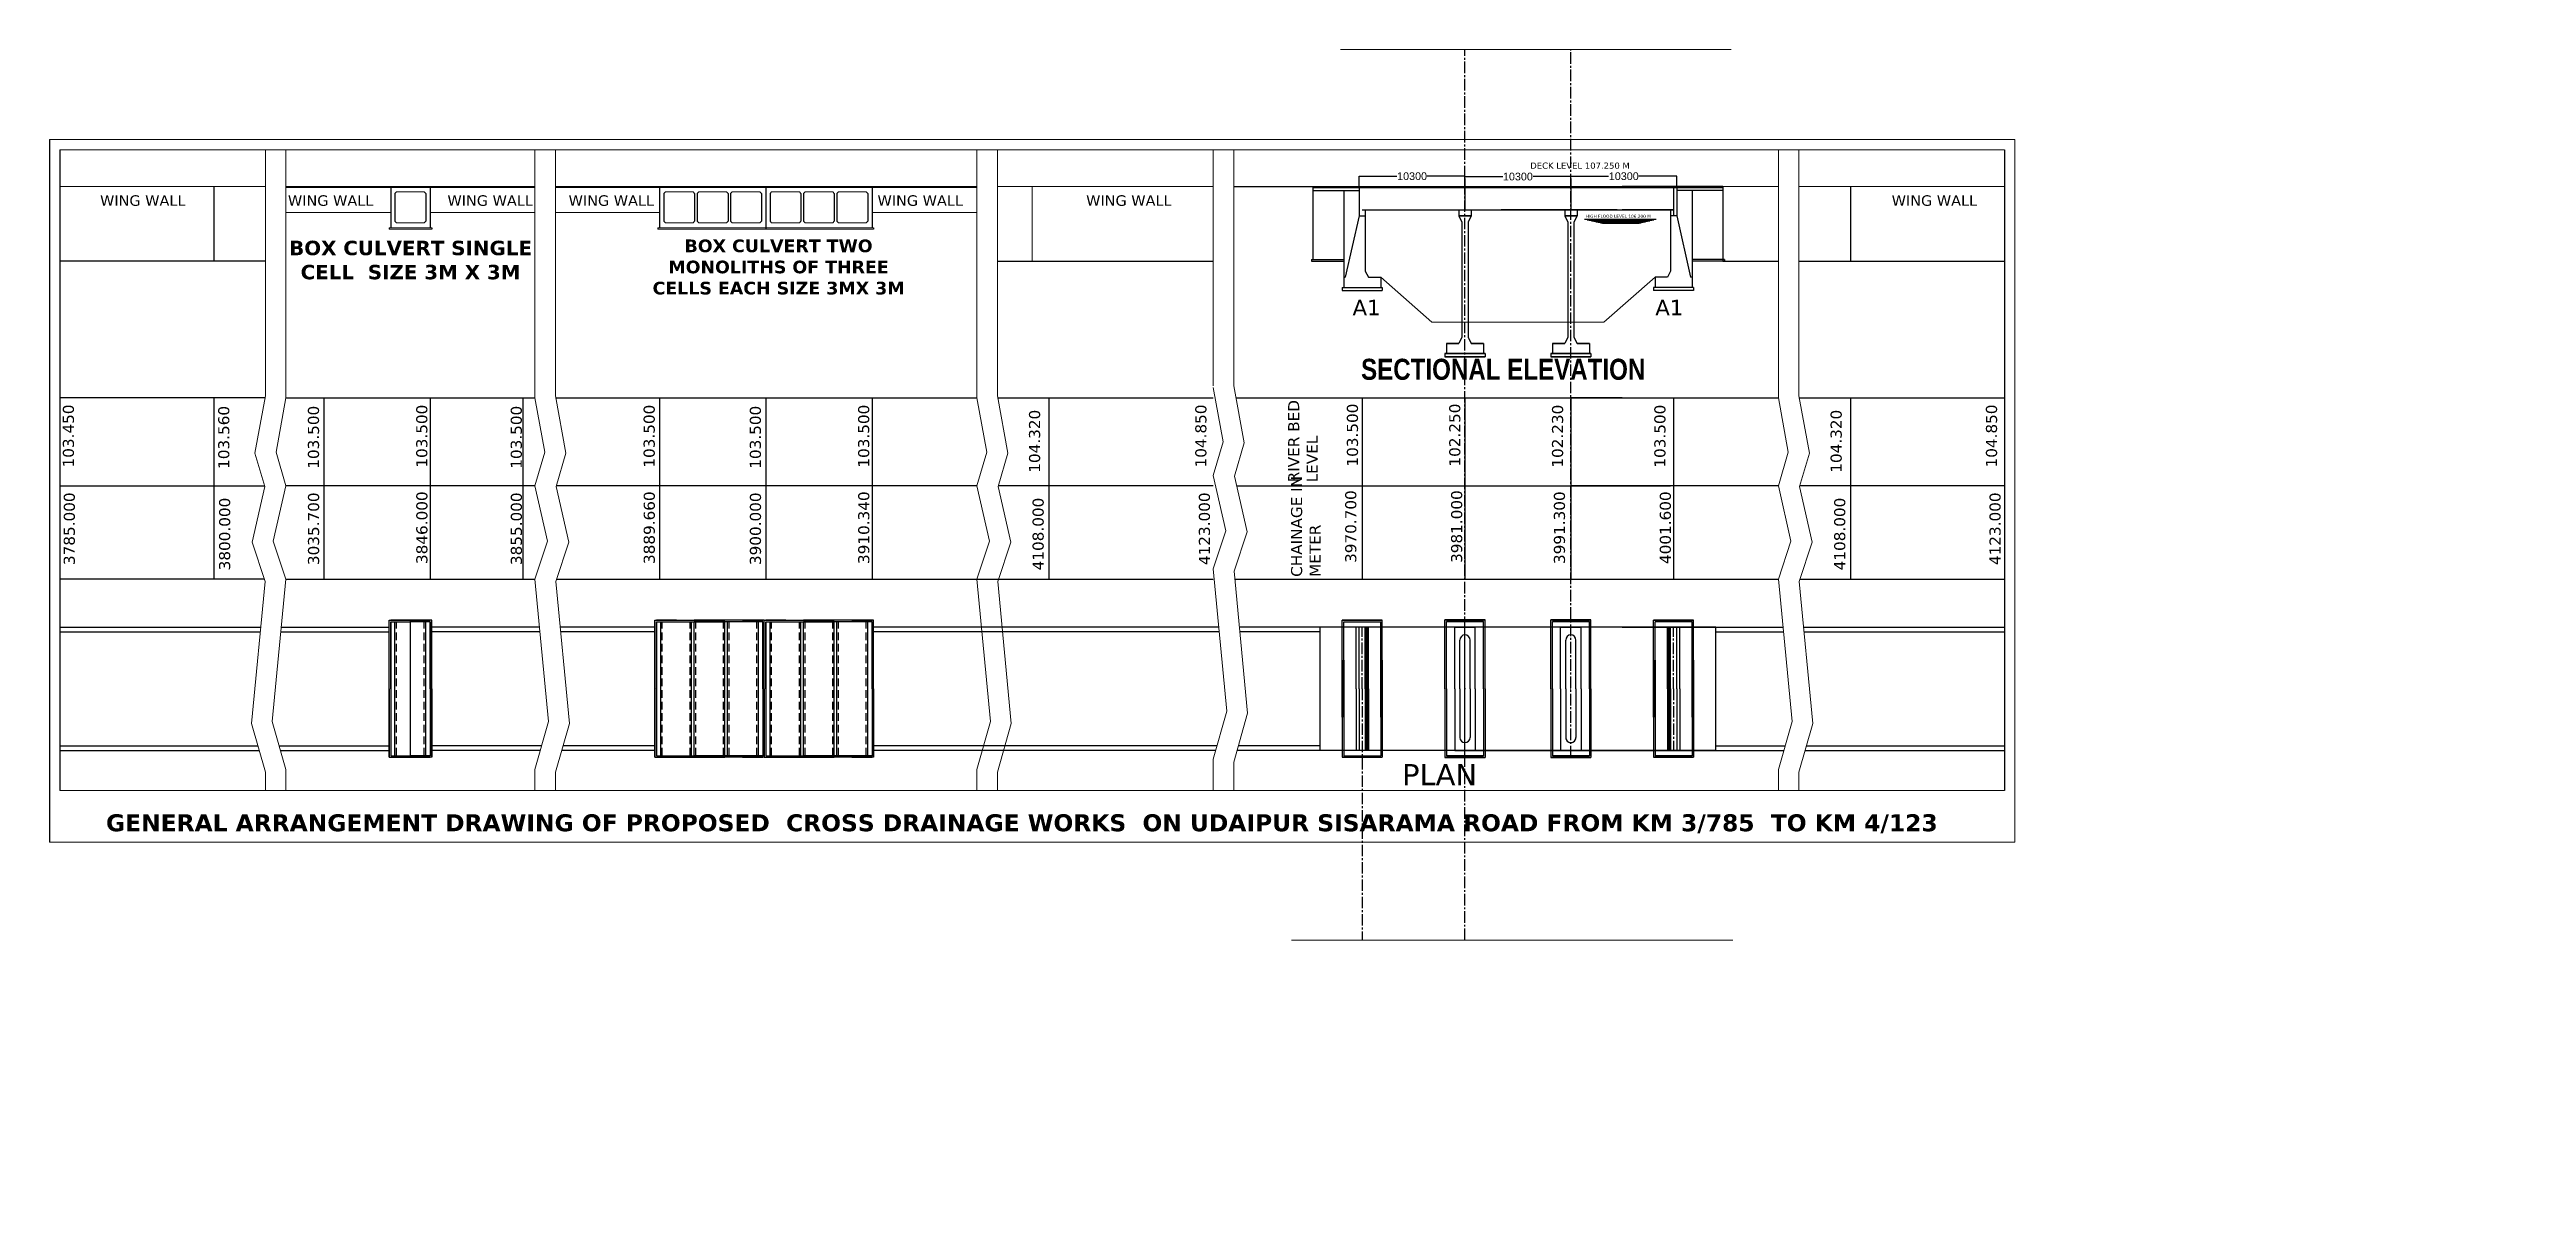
# Model space of a CAD drawing. Header units: feet. Extents: x -237876 to 3149, y -15010 to 96033.
import ezdxf

# ---------------------------------------------------------------- set-up
doc = ezdxf.new("R2010")
doc.units = ezdxf.units.FT
doc.header["$MEASUREMENT"] = 0
doc.header["$PDMODE"] = 34
doc.linetypes.add('CENTER2', pattern=[1.125, 0.75, -0.125, 0.125, -0.125])
doc.linetypes.add('DASHED', pattern=[0.75, 0.5, -0.25])
for name, color, linetype in [('centreline', 6, 'CENTER2'), ('PILLER', 10, 'Continuous'), ('PLAN', 10, 'Continuous')]:
    doc.layers.add(name, color=color, linetype=linetype)
for name, color, linetype, lineweight in [('EXISTING B WALL', 5, 'Continuous', 30), ('S PROJ', 172, 'Continuous', 0), ('S TEXT', 7, 'Continuous', 20), ('walls', 1, 'Continuous', 30)]:
    doc.layers.add(name, color=color, linetype=linetype, lineweight=lineweight)
doc.styles.add('arial', font='ARIAL.TTF')
doc.styles.get("Standard").update_dxf_attribs({"font": 'verdana.TTF'})
doc.dimstyles.get("Standard").update_dxf_attribs({"dimtxt": 750, "dimasz": 0.2, "dimexe": 0.4, "dimexo": 0.4, "dimgap": 100, "dimtad": 0, "dimdec": 0, "dimzin": 0, "dimdsep": 46, "dimtxsty": 'arial', "dimblk": 'ARCHTICK', "dimcen": 0.05, "dimclrd": 6, "dimclre": 3, "dimaunit": 1, "dimadec": 1, "dimazin": 0, "dimtfac": 1, "dimtdec": 0, "dimtofl": 0, "dimtmove": 0, "dimatfit": 3, "dimfxl": 0.4, "dimtolj": 1, "dimtzin": 0, "dimarcsym": 0})

msp = doc.modelspace()

# ---------------------------------------------------------------- texts
for s, rotation, p in [('103.450', 89.999998, (-235502.2, 55357.7)), ('103.560', 89.999998, (-220385.1, 55219.1)), ('103.500', 89.999999, (-211655.2, 55234)), ('103.500', 89.999999, (-201115.2, 55338.2)), ('103.500', 89.999999, (-191918.6, 55234)), ('103.500', 89.999999, (-178986.5, 55338.2)), ('103.500', 89.999999, (-168655.2, 55234)), ('103.500', 89.999999, (-158115.2, 55338.2)), ('104.320', 89.999999, (-141485.3, 54844)), ('104.850', 89.999999, (-125305.3, 55357.7)), ('103.500', 90, (-110554.1, 55444.9)), ('102.250', 90, (-100596.2, 55444.9)), ('102.230', 89.999999, (-90594.2, 55338.2)), ('103.500', 89.999999, (-80637, 55338.2)), ('104.320', 89.999999, (-63485.3, 54844)), ('104.850', 89.999999, (-48368.2, 55357.7)), ('3970.700', 90, (-110717.4, 46067.1)), ('3981.000', 90, (-100412.7, 46067.1)), ('3785.000', 89.999998, (-235414.6, 45857.7)), ('3800.000', 89.999998, (-220297.5, 45344)), ('3035.700', 89.999999, (-211646.8, 45856.2)), ('3846.000', 89.999999, (-201106.8, 45960.4)), ('3855.000', 89.999999, (-191910.2, 45856.2)), ('3889.660', 89.999999, (-178978.1, 45960.4)), ('3900.000', 89.999999, (-168646.8, 45856.2)), ('3910.340', 89.999999, (-158106.8, 45960.4)), ('4108.000', 89.999999, (-141138.6, 45344)), ('4123.000', 89.999999, (-124958.5, 45857.7)), ('3991.300', 89.999999, (-90411.5, 45960.4)), ('4001.600', 89.999999, (-80106.8, 45960.4)), ('4108.000', 89.999999, (-63138.6, 45344)), ('4123.000', 89.999999, (-48021.5, 45857.7))]:
    msp.add_text(s, height=1080, rotation=rotation).set_placement(p)
at = {"attachment_point": 1}
for s, insert, char_height, width in [('A1', (-111079.5, 71673.5), 1500, 1743.251), ('{\\fVerdana|b1|i0|c0|p34;\\H0.9431x;             GENERAL ARRANGEMENT DRAWING OF PROPOSED  CROSS DRAINAGE WORKS  ON UDAIPUR SISARAMA ROAD FROM KM 3/785  TO KM 4/123 \\fVerdana|b0|i0|c0|p34;}', (-242661.3, 21603.8), 1756, 14566778)]:
    msp.add_mtext(s, dxfattribs=dict(at, insert=insert, char_height=char_height, width=width))
for s, insert, char_height, width, attachment_point, rotation in [('A1', (-78901.6, 71673.5), 1500, 1743.251, 3, 359.999999), ('RIVER BED LEVEL', (-117352.5, 53911.5), 1080, 9000, 1, 90), ('CHAINAGE IN METER', (-117068, 44709.9), 1080, 10000, 1, 90)]:
    msp.add_mtext(s, dxfattribs=dict(insert=insert, char_height=char_height, width=width, attachment_point=attachment_point, rotation=rotation))
at = {"layer": 'S PROJ', "char_height": 0.35, "style": 'arial'}
for insert, attachment_point in [((3053.7, 1023.7), 9), ((3088.5, 1023.2), 9), ((3094.7, 1021.9), 1), ((-135163.5, -15005.4), 9), ((-135128.7, -15005.9), 9), ((-135122.6, -15007.1), 1)]:
    msp.add_mtext('\\A1;', dxfattribs=dict(at, insert=insert, attachment_point=attachment_point))
at = {"layer": 'S TEXT'}
for s, insert, char_height, width, attachment_point in [('DECK LEVEL 107.250 M', (-93790.5, 85032.3), 600, 761350.22, 1), ('WING WALL', (-232959.6, 81846.3), 1025.16, 380675.11, 1), ('WING WALL', (-214678.8, 81846.3), 1025.16, 380675.11, 1), ('WING WALL', (-157308.5, 81846.3), 1025.16, 380675.11, 1), ('WING WALL', (-137005.7, 81846.3), 1025.16, 380675.11, 1), ('HIGH FLOOD LEVEL 106.200 M', (-88386.3, 79954.3), 300, 380675.11, 1), ('WING WALL', (-58619.2, 81846.3), 1025.16, 380675.11, 1), ('{\\fVerdana|b1|i0|c0|p34;BOX CULVERT SINGLE CELL  SIZE 3M X 3M}', (-202746.5, 75532.8), 1407, 26000, 5), ('{\\fVerdana|b1|i0|c0|p34;\\H0.9182x;BOX CULVERT TWO MONOLITHS OF THREE CELLS EACH SIZE 3MX 3M}', (-166936.4, 74857.9), 1344, 26000, 5), ('{\\fArial Narrow|b1|i0|c0|p34;SECTIONAL ELEVATION}', (-110252.8, 65936.3), 2050.312, 761350.22, 1), ('PLAN', (-106258.4, 26485.3), 2050.31, 761350.22, 1)]:
    msp.add_mtext(s, dxfattribs=dict(at, insert=insert, char_height=char_height, width=width, attachment_point=attachment_point))
at = {"layer": 'S TEXT', "char_height": 1025.16, "width": 380675.11, "attachment_point": 3, "rotation": 359.999999}
for insert in [(-190842.3, 81846.3), (-179052.6, 81846.3)]:
    msp.add_mtext('WING WALL', dxfattribs=dict(at, insert=insert))
at = {"layer": 'S TEXT', "char_height": 0.35, "style": 'arial'}
for insert, attachment_point in [((3053, 1024.6), 9), ((3074.5, 1019.3), 1), ((-135164.3, -15004.5), 9), ((-135142.8, -15009.7), 1)]:
    msp.add_mtext('\\A1;', dxfattribs=dict(at, insert=insert, attachment_point=attachment_point))
at = {"layer": 'S TEXT', "char_height": 0.2, "style": 'arial'}
for insert, width, attachment_point in [((3132.3, 1284.7), 0.033, 9), ((3132.4, 1283.6), 0.033, 9), ((3132.4, 1282.6), 0.033, 9), ((3132.4, 1281.4), 0.033, 9), ((3132.4, 1279.6), 0.033, 9), ((3132.4, 1279.1), 0.033, 9), ((3143.8, 1286.5), 0.033, 1), ((3149.3, 1286.6), 4.017, 1), ((-135084.9, -14744.3), 0.033, 9), ((-135084.9, -14745.4), 0.033, 9), ((-135084.9, -14746.4), 0.033, 9), ((-135084.9, -14749.5), 0.033, 9), ((-135084.8, -14747.6), 0.033, 9), ((-135084.8, -14749.9), 0.033, 9), ((-135073.5, -14742.5), 0.033, 1), ((-135067.9, -14742.4), 4.017, 1)]:
    msp.add_mtext('\\A1;', dxfattribs=dict(at, insert=insert, width=width, attachment_point=attachment_point))

# ---------------------------------------------------------------- blocks, each defined once
blk = doc.blocks.new('_ArchTick')
at = {"color": 0, "linetype": 'ByBlock', "const_width": 0.15}
blk.add_lwpolyline([(-0.5, -0.5), (0.5, 0.5)], dxfattribs=at)
blk = doc.blocks.new('*D10')
at = {"layer": 'Defpoints', "color": 0}
for p in [(-110441, 82618), (-100141, 83703), (-100141, 82693)]:
    blk.add_point(p, dxfattribs=at)
at = {"layer": 'S TEXT', "color": 3, "lineweight": -2}
for p, q in [((-110441, 82619), (-110441, 83703)), ((-100141, 82694), (-100141, 83703))]:
    blk.add_line(p, q, dxfattribs=at)
at = {"layer": 'S TEXT', "color": 6, "lineweight": -2}
for p, q in [((-110441, 83703), (-106765, 83703)), ((-100141, 83703), (-103816, 83703))]:
    blk.add_line(p, q, dxfattribs=at)
at = {"layer": 'S TEXT', "color": 6, "lineweight": -2, "xscale": 0.2, "yscale": 0.2, "zscale": 0.2, "rotation": 180}
blk.add_blockref('_ArchTick', (-110441, 83703), dxfattribs=at)
at = {"layer": 'S TEXT', "color": 6, "lineweight": -2, "xscale": 0.2, "yscale": 0.2, "zscale": 0.2}
blk.add_blockref('_ArchTick', (-100141, 83703), dxfattribs=at)
at = {"layer": 'S TEXT', "color": 0, "insert": (-105291, 83703), "char_height": 750, "attachment_point": 5, "style": 'arial'}
blk.add_mtext('\\A1;10300', dxfattribs=at)
blk = doc.blocks.new('*D11')
at = {"layer": 'Defpoints', "color": 0}
for p in [(-100141, 82693), (-89841, 83665), (-89841, 82618)]:
    blk.add_point(p, dxfattribs=at)
at = {"layer": 'S TEXT', "color": 3, "lineweight": -2}
for p, q in [((-100141, 82694), (-100141, 83665)), ((-89841, 82619), (-89841, 83665))]:
    blk.add_line(p, q, dxfattribs=at)
at = {"layer": 'S TEXT', "color": 6, "lineweight": -2}
for p, q in [((-100141, 83665), (-96465, 83665)), ((-89841, 83665), (-93516, 83665))]:
    blk.add_line(p, q, dxfattribs=at)
at = {"layer": 'S TEXT', "color": 6, "lineweight": -2, "xscale": 0.2, "yscale": 0.2, "zscale": 0.2, "rotation": 180}
blk.add_blockref('_ArchTick', (-100141, 83665), dxfattribs=at)
at = {"layer": 'S TEXT', "color": 6, "lineweight": -2, "xscale": 0.2, "yscale": 0.2, "zscale": 0.2}
blk.add_blockref('_ArchTick', (-89841, 83665), dxfattribs=at)
at = {"layer": 'S TEXT', "color": 0, "insert": (-94991, 83665), "char_height": 750, "attachment_point": 5, "style": 'arial'}
blk.add_mtext('\\A1;10300', dxfattribs=at)
blk = doc.blocks.new('*D12')
at = {"layer": 'Defpoints', "color": 0}
for p in [(-89841, 83703), (-89841, 82693), (-79541, 82618)]:
    blk.add_point(p, dxfattribs=at)
at = {"layer": 'S TEXT', "color": 3, "lineweight": -2}
for p, q in [((-89841, 82694), (-89841, 83703)), ((-79541, 82619), (-79541, 83703))]:
    blk.add_line(p, q, dxfattribs=at)
at = {"layer": 'S TEXT', "color": 6, "lineweight": -2}
for p, q in [((-89841, 83703), (-86165, 83703)), ((-79541, 83703), (-83216, 83703))]:
    blk.add_line(p, q, dxfattribs=at)
at = {"layer": 'S TEXT', "color": 6, "lineweight": -2, "xscale": 0.2, "yscale": 0.2, "zscale": 0.2}
for p, rotation in [((-89841, 83703), 179.9999994184732), ((-79541, 83703), 359.9999994184732)]:
    blk.add_blockref('_ArchTick', p, dxfattribs=dict(at, rotation=rotation))
at = {"layer": 'S TEXT', "color": 0, "insert": (-84691, 83703), "char_height": 750, "attachment_point": 5, "rotation": 360, "style": 'arial'}
blk.add_mtext('\\A1;10300', dxfattribs=at)
blk = doc.blocks.new('*D13')
at = {"layer": 'Defpoints', "color": 0}
for p in [(-100141, 83665), (-100141, 82618), (-89841, 82693)]:
    blk.add_point(p, dxfattribs=at)
at = {"layer": 'S TEXT', "color": 3, "lineweight": -2}
for p, q in [((-100141, 82619), (-100141, 83665)), ((-89841, 82694), (-89841, 83665))]:
    blk.add_line(p, q, dxfattribs=at)
at = {"layer": 'S TEXT', "color": 6, "lineweight": -2}
for p, q in [((-100141, 83665), (-96465, 83665)), ((-89841, 83665), (-93516, 83665))]:
    blk.add_line(p, q, dxfattribs=at)
at = {"layer": 'S TEXT', "color": 6, "lineweight": -2, "xscale": 0.2, "yscale": 0.2, "zscale": 0.2}
for p, rotation in [((-100141, 83665), 179.9999994184732), ((-89841, 83665), 359.9999994184732)]:
    blk.add_blockref('_ArchTick', p, dxfattribs=dict(at, rotation=rotation))
at = {"layer": 'S TEXT', "color": 0, "insert": (-94991, 83665), "char_height": 750, "attachment_point": 5, "rotation": 360, "style": 'arial'}
blk.add_mtext('\\A1;10300', dxfattribs=at)

# ---------------------------------------------------------------- dimensions: what is measured, and where the dimension line sits
at = {"layer": 'S TEXT'}
for base, p1, p2, picture, middle in [((-100140.5, 83702.8), (-110440.5, 82618.3), (-100140.5, 82693.3), '*D10', (-105290.5, 83702.8)), ((-89840.5, 83664.5), (-100140.5, 82693.3), (-89840.5, 82618.3), '*D11', (-94990.5, 83664.5))]:
    dim = msp.add_linear_dim(base=base, p1=p1, p2=p2, dimstyle='Standard', dxfattribs=at)
    dim.commit()
    dim.dimension.update_dxf_attribs({"geometry": picture, "text_midpoint": middle})
for base, p1, p2, picture, middle in [((-100140.5, 83664.5), (-89840.5, 82693.3), (-100140.5, 82618.3), '*D13', (-94990.5, 83664.5)), ((-89840.5, 83702.8), (-79540.5, 82618.3), (-89840.5, 82693.3), '*D12', (-84690.5, 83702.8))]:
    dim = msp.add_linear_dim(base=base, p1=p1, p2=p2, angle=179.999999, dimstyle='Standard', dxfattribs=at)
    dim.commit()
    dim.dimension.update_dxf_attribs({"geometry": picture, "text_midpoint": middle})

# ---------------------------------------------------------------- linework, layer by layer
for p, q in [((-237875.5, 87286.9), (-237875.5, 18903)), ((-236875.5, 86286.9), (-236875.5, 23903)), ((-47640.5, 86286.9), (-47640.5, 23903)), ((-221875.5, 82693.3), (-221875.5, 75443.3)), ((-204680.5, 82618.3), (-204680.5, 78688.3)), ((-204260.5, 82018.3), (-204260.5, 79318.3)), ((-201260.5, 82018.3), (-201260.5, 79318.3)), ((-200840.5, 82618.3), (-200840.5, 78688.3)), ((-178520.5, 82618.3), (-178520.5, 78688.3)), ((-178100.5, 82018.3), (-178100.5, 79318.3)), ((-175100.5, 82018.3), (-175100.5, 79318.3)), ((-175100.5, 82018.3), (-175100.5, 79318.3)), ((-174850.5, 82018.3), (-174850.5, 79318.3)), ((-174850.5, 82018.3), (-174850.5, 79318.3)), ((-171850.5, 82018.3), (-171850.5, 79318.3)), ((-171600.5, 82018.3), (-171600.5, 79318.3)), ((-168600.5, 82018.3), (-168600.5, 79318.3)), ((-168180.5, 82618.3), (-168180.5, 78538.3)), ((-168180.5, 82618.3), (-168180.5, 78538.3)), ((-167760.5, 82018.3), (-167760.5, 79318.3)), ((-164760.5, 82018.3), (-164760.5, 79318.3)), ((-164760.5, 82018.3), (-164760.5, 79318.3)), ((-164510.5, 82018.3), (-164510.5, 79318.3)), ((-164510.5, 82018.3), (-164510.5, 79318.3)), ((-161510.5, 82018.3), (-161510.5, 79318.3)), ((-161260.5, 82018.3), (-161260.5, 79318.3)), ((-158260.5, 82018.3), (-158260.5, 79318.3)), ((-157840.5, 82618.3), (-157840.5, 78688.3)), ((-111940.5, 82318.3), (-111940.5, 72871.6)), ((-100140.5, 83493.3), (-100140.5, 80443.3)), ((-100140.5, 83493.3), (-100140.5, 80443.3)), ((-100140.5, 83493.3), (-100140.5, 80443.3)), ((-89840.5, 83493.3), (-89840.5, 80443.3)), ((-89840.5, 83493.3), (-89840.5, 80443.3)), ((-89840.5, 83493.3), (-89840.5, 80443.3)), ((-78040.5, 82318.3), (-78040.5, 72871.6)), ((-62640.5, 82693.3), (-62640.5, 75443.3)), ((-204830.5, 78688.3), (-204830.5, 78538.3)), ((-200690.5, 78688.3), (-200690.5, 78538.3)), ((-178670.5, 78688.3), (-178670.5, 78538.3)), ((-157690.5, 78688.3), (-157690.5, 78538.3)), ((-236825.7, 75593.3), (-236875.5, 75593.3)), ((-216875.5, 75443.3), (-236875.5, 75443.3)), ((-145640.5, 75443.3), (-124640.5, 75443.3)), ((-115090.5, 75593.3), (-115090.5, 75443.3)), ((-115090.5, 75593.3), (-111940.5, 75593.3)), ((-115090.5, 75443.3), (-111940.5, 75443.3)), ((-74890.5, 75593.3), (-78040.5, 75593.3)), ((-74890.5, 75443.3), (-78040.5, 75443.3)), ((-75040.5, 75443.3), (-69640.5, 75443.3)), ((-74890.5, 75593.3), (-74890.5, 75443.3)), ((-67640.5, 75443.3), (-47640.5, 75443.3)), ((-47690.4, 75593.3), (-47640.5, 75593.3)), ((-112090.5, 72871.6), (-112090.5, 72571.6)), ((-112090.5, 72871.6), (-108190.5, 72871.6)), ((-112090.5, 72571.6), (-108190.5, 72571.6)), ((-111940.5, 73871.6), (-111790.5, 73871.6)), ((-108190.5, 72871.6), (-108190.5, 72571.6)), ((-81790.5, 72871.6), (-81790.5, 72571.6)), ((-77890.5, 72871.6), (-81790.5, 72871.6)), ((-77890.5, 72571.6), (-81790.5, 72571.6)), ((-78040.5, 73871.6), (-78190.5, 73871.6)), ((-77890.5, 72871.6), (-77890.5, 72571.6)), ((-102090.5, 66433.3), (-102090.5, 66133.3)), ((-102090.5, 66433.3), (-98190.5, 66433.3)), ((-102090.5, 66433.3), (-102090.5, 66133.3)), ((-98190.5, 66433.3), (-102090.5, 66433.3)), ((-102090.5, 66133.3), (-98190.5, 66133.3)), ((-98190.5, 66133.3), (-102090.5, 66133.3)), ((-98190.5, 66433.3), (-98190.5, 66133.3)), ((-98190.5, 66433.3), (-98190.5, 66133.3)), ((-91790.5, 66433.3), (-91790.5, 66133.3)), ((-87890.5, 66433.3), (-91790.5, 66433.3)), ((-91790.5, 66433.3), (-91790.5, 66133.3)), ((-91790.5, 66433.3), (-87890.5, 66433.3)), ((-87890.5, 66133.3), (-91790.5, 66133.3)), ((-91790.5, 66133.3), (-87890.5, 66133.3)), ((-87890.5, 66433.3), (-87890.5, 66133.3)), ((-87890.5, 66433.3), (-87890.5, 66133.3)), ((-216908.2, 62134.1), (-236875.5, 62134.1)), ((-221875.5, 62134.1), (-221875.5, 44500.1)), ((-214880.5, 62134.1), (-190640.5, 62134.1)), ((-211180.5, 62134.1), (-211180.5, 44500.1)), ((-200840.5, 62134.1), (-200840.5, 44500.1)), ((-191819.8, 62134.1), (-191819.8, 44500.1)), ((-188607.8, 62134.1), (-147640.5, 62134.1)), ((-178520.5, 62134.1), (-178520.5, 44500.1)), ((-168180.5, 62134.1), (-168180.5, 44500.1)), ((-157840.5, 62134.1), (-157840.5, 44500.1)), ((-145607.8, 62134.1), (-124640.5, 62134.1)), ((-140640.5, 62134.1), (-140640.5, 44500.1)), ((-122426.2, 62134.1), (-105140.5, 62134.1)), ((-110140.5, 62134.1), (-110140.5, 46067.1)), ((-110140.5, 62134.1), (-110140.5, 44500.1)), ((-105140.5, 62134.1), (-100140.5, 62134.1)), ((-100140.5, 62134.1), (-100140.5, 44500.1)), ((-100140.5, 62134.1), (-100140.5, 44500.1)), ((-100140.5, 62134.1), (-69640.5, 62134.1)), ((-100140.5, 61134.1), (-100140.5, 46067.1)), ((-89840.5, 62134.1), (-89840.5, 44500.1)), ((-84840.5, 62134.1), (-89840.5, 62134.1)), ((-79840.5, 62134.1), (-79840.5, 46067.1)), ((-79840.5, 62134.1), (-79840.5, 44500.1)), ((-67607.8, 62134.1), (-47640.5, 62134.1)), ((-62640.5, 62134.1), (-62640.5, 44500.1)), ((-236875.5, 53567.1), (-216958.6, 53567.1)), ((-190640.5, 53567.1), (-214880.5, 53567.1)), ((-147640.5, 53567.1), (-188557.5, 53567.1)), ((-124640.5, 53567.1), (-145557.5, 53567.1)), ((-122363, 53567.1), (-105140.5, 53567.1)), ((-105140.5, 53567.1), (-100140.5, 53567.1)), ((-100140.5, 53567.1), (-80140.5, 53567.1)), ((-69640.5, 53567.1), (-89840.5, 53567.1)), ((-47640.5, 53567.1), (-67557.5, 53567.1)), ((-216982.1, 44500.1), (-236875.5, 44500.1)), ((-214880.5, 44500.1), (-190640.5, 44500.1)), ((-188534, 44500.1), (-167640.5, 44500.1)), ((-176520.5, 44500.1), (-124640.5, 44500.1)), ((-122536, 44500.1), (-105140.5, 44500.1)), ((-105140.5, 44500.1), (-100140.5, 44500.1)), ((-100140.5, 44500.1), (-69640.5, 44500.1)), ((-67534, 44500.1), (-47640.5, 44500.1)), ((-112090.5, 40494.2), (-108190.5, 40494.2)), ((-112090.5, 31044.2), (-112090.5, 40494.2)), ((-108190.5, 40494.2), (-112090.5, 40494.2)), ((-112090.5, 40494.2), (-108190.5, 40494.2)), ((-112090.5, 31044.2), (-112090.5, 40494.2)), ((-108190.5, 40494.2), (-111940.5, 40494.2)), ((-111940.5, 40344.2), (-108340.5, 40344.2)), ((-111940.5, 40344.2), (-108340.5, 40344.2)), ((-111940.5, 31044.2), (-111940.5, 40344.2)), ((-108340.5, 31044.2), (-108340.5, 40344.2)), ((-108190.5, 31044.2), (-108190.5, 40494.2)), ((-108190.5, 31044.2), (-108190.5, 40494.2)), ((-102090.5, 33825.7), (-102090.5, 40513.9)), ((-102090.5, 40513.9), (-98190.5, 40513.9)), ((-102090.5, 33825.7), (-102090.5, 40513.9)), ((-102090.5, 33825.7), (-102090.5, 40513.9)), ((-98190.5, 40513.9), (-102090.5, 40513.9)), ((-102090.5, 33825.7), (-102090.5, 40513.9)), ((-102090.5, 33825.7), (-102090.5, 40513.9)), ((-98190.5, 40513.9), (-102090.5, 40513.9)), ((-102090.5, 33825.7), (-102090.5, 40513.9)), ((-101940.5, 40363.9), (-98340.5, 40363.9)), ((-101940.5, 33825.7), (-101940.5, 40363.9)), ((-101940.5, 33825.7), (-101940.5, 40363.9)), ((-98340.5, 40363.9), (-101940.5, 40363.9)), ((-101940.5, 33825.7), (-101940.5, 40363.9)), ((-101940.5, 33825.7), (-101940.5, 40363.9)), ((-98340.5, 40363.9), (-101940.5, 40363.9)), ((-101940.5, 33825.7), (-101940.5, 40363.9)), ((-101140.5, 39825.7), (-99140.5, 39825.7)), ((-101140.5, 33825.7), (-101140.5, 39825.7)), ((-99140.5, 39825.7), (-101140.5, 39825.7)), ((-101140.5, 33825.7), (-101140.5, 39825.7)), ((-99140.5, 39825.7), (-101140.5, 39825.7)), ((-101140.5, 33825.7), (-101140.5, 39825.7)), ((-101140.5, 33825.7), (-101140.5, 39146.8)), ((-99140.5, 33825.7), (-99140.5, 39825.7)), ((-99140.5, 33825.7), (-99140.5, 39825.7)), ((-99140.5, 33825.7), (-99140.5, 39825.7)), ((-99140.5, 33825.7), (-99140.5, 39146.8)), ((-99140.5, 33825.7), (-99140.5, 39146.8)), ((-98340.5, 33825.7), (-98340.5, 40363.9)), ((-98340.5, 33825.7), (-98340.5, 40363.9)), ((-98340.5, 33825.7), (-98340.5, 40363.9)), ((-98340.5, 33825.7), (-98340.5, 40363.9)), ((-98190.5, 33825.7), (-98190.5, 40513.9)), ((-98190.5, 33825.7), (-98190.5, 40513.9)), ((-98190.5, 33825.7), (-98190.5, 40513.9)), ((-98190.5, 33825.7), (-98190.5, 40513.9)), ((-98190.5, 33825.7), (-98190.5, 40513.9)), ((-98190.5, 33825.7), (-98190.5, 40513.9)), ((-91790.5, 33825.7), (-91790.5, 40513.9)), ((-87890.5, 40513.9), (-91790.5, 40513.9)), ((-91790.5, 33825.7), (-91790.5, 40513.9)), ((-91790.5, 33825.7), (-91790.5, 40513.9)), ((-91790.5, 40513.9), (-87890.5, 40513.9)), ((-91790.5, 33825.7), (-91790.5, 40513.9)), ((-91790.5, 33825.7), (-91790.5, 40513.9)), ((-91790.5, 40513.9), (-87890.5, 40513.9)), ((-91790.5, 33825.7), (-91790.5, 40513.9)), ((-91640.5, 33825.7), (-91640.5, 40363.9)), ((-88040.5, 40363.9), (-91640.5, 40363.9)), ((-91640.5, 33825.7), (-91640.5, 40363.9)), ((-91640.5, 40363.9), (-88040.5, 40363.9)), ((-91640.5, 33825.7), (-91640.5, 40363.9)), ((-91640.5, 40363.9), (-88040.5, 40363.9)), ((-91640.5, 33825.7), (-91640.5, 40363.9)), ((-88840.5, 39825.7), (-90840.5, 39825.7)), ((-90840.5, 33825.7), (-90840.5, 39825.7)), ((-90840.5, 39825.7), (-88840.5, 39825.7)), ((-90840.5, 33825.7), (-90840.5, 39825.7)), ((-90840.5, 39825.7), (-88840.5, 39825.7)), ((-90840.5, 33825.7), (-90840.5, 39825.7)), ((-90840.5, 33825.7), (-90840.5, 39146.8)), ((-90840.5, 33825.7), (-90840.5, 39146.8)), ((-88840.5, 33825.7), (-88840.5, 39825.7)), ((-88840.5, 33825.7), (-88840.5, 39825.7)), ((-88840.5, 33825.7), (-88840.5, 39825.7)), ((-88840.5, 33825.7), (-88840.5, 39146.8)), ((-88040.5, 33825.7), (-88040.5, 40363.9)), ((-88040.5, 33825.7), (-88040.5, 40363.9)), ((-88040.5, 33825.7), (-88040.5, 40363.9)), ((-88040.5, 33825.7), (-88040.5, 40363.9)), ((-88040.5, 33825.7), (-88040.5, 40363.9)), ((-87890.5, 33825.7), (-87890.5, 40513.9)), ((-87890.5, 33825.7), (-87890.5, 40513.9)), ((-87890.5, 33825.7), (-87890.5, 40513.9)), ((-87890.5, 33825.7), (-87890.5, 40513.9)), ((-87890.5, 33825.7), (-87890.5, 40513.9)), ((-87890.5, 33825.7), (-87890.5, 40513.9)), ((-81790.5, 40494.2), (-78040.5, 40494.2)), ((-77890.5, 40494.2), (-81790.5, 40494.2)), ((-81790.5, 31044.2), (-81790.5, 40494.2)), ((-81790.5, 40494.2), (-77890.5, 40494.2)), ((-77890.5, 40494.2), (-81790.5, 40494.2)), ((-81790.5, 31044.2), (-81790.5, 40494.2)), ((-78040.5, 40344.2), (-81640.5, 40344.2)), ((-78040.5, 40344.2), (-81640.5, 40344.2)), ((-81640.5, 31044.2), (-81640.5, 40344.2)), ((-78040.5, 31044.2), (-78040.5, 40344.2)), ((-77890.5, 31044.2), (-77890.5, 40494.2)), ((-77890.5, 31044.2), (-77890.5, 40494.2)), ((-112090.5, 36607.2), (-112090.5, 27157.2)), ((-111940.5, 36607.2), (-111940.5, 27307.2)), ((-108340.5, 36607.2), (-108340.5, 27307.2)), ((-108190.5, 36607.2), (-108190.5, 27157.2)), ((-100640.5, 33825.7), (-100640.5, 38563.9)), ((-99640.5, 33825.7), (-99640.5, 38563.9)), ((-99640.5, 33825.7), (-99640.5, 38563.9)), ((-90340.5, 33825.7), (-90340.5, 38563.9)), ((-90340.5, 33825.7), (-90340.5, 38563.9)), ((-89340.5, 33825.7), (-89340.5, 38563.9)), ((-81790.5, 36607.2), (-81790.5, 27157.2)), ((-81640.5, 36607.2), (-81640.5, 27307.2)), ((-78040.5, 36607.2), (-78040.5, 27307.2)), ((-77890.5, 36607.2), (-77890.5, 27157.2)), ((-102090.5, 33825.7), (-102090.5, 27137.6)), ((-102090.5, 33825.7), (-102090.5, 27137.6)), ((-102090.5, 33825.7), (-102090.5, 27137.6)), ((-102090.5, 33825.7), (-102090.5, 27137.6)), ((-102090.5, 33825.7), (-102090.5, 27137.6)), ((-102090.5, 33825.7), (-102090.5, 27137.6)), ((-101940.5, 33825.7), (-101940.5, 27287.6)), ((-101940.5, 33825.7), (-101940.5, 27287.6)), ((-101940.5, 33825.7), (-101940.5, 27287.6)), ((-101940.5, 33825.7), (-101940.5, 27287.6)), ((-101940.5, 33825.7), (-101940.5, 27287.6)), ((-101140.5, 33825.7), (-101140.5, 28504.7)), ((-101140.5, 33825.7), (-101140.5, 27825.7)), ((-101140.5, 33825.7), (-101140.5, 27825.7)), ((-101140.5, 33825.7), (-101140.5, 27825.7)), ((-100640.5, 33825.7), (-100640.5, 29087.6)), ((-99640.5, 33825.7), (-99640.5, 29087.6)), ((-99640.5, 33825.7), (-99640.5, 29087.6)), ((-99140.5, 33825.7), (-99140.5, 27825.7)), ((-99140.5, 33825.7), (-99140.5, 28504.7)), ((-99140.5, 33825.7), (-99140.5, 27825.7)), ((-99140.5, 33825.7), (-99140.5, 28504.7)), ((-99140.5, 33825.7), (-99140.5, 27825.7)), ((-98340.5, 33825.7), (-98340.5, 27287.6)), ((-98340.5, 33825.7), (-98340.5, 27287.6)), ((-98340.5, 33825.7), (-98340.5, 27287.6)), ((-98340.5, 33825.7), (-98340.5, 27287.6)), ((-98190.5, 33825.7), (-98190.5, 27137.6)), ((-98190.5, 33825.7), (-98190.5, 27137.6)), ((-98190.5, 33825.7), (-98190.5, 27137.6)), ((-98190.5, 33825.7), (-98190.5, 27137.6)), ((-98190.5, 33825.7), (-98190.5, 27137.6)), ((-98190.5, 33825.7), (-98190.5, 27137.6)), ((-91790.5, 33825.7), (-91790.5, 27137.6)), ((-91790.5, 33825.7), (-91790.5, 27137.6)), ((-91790.5, 33825.7), (-91790.5, 27137.6)), ((-91790.5, 33825.7), (-91790.5, 27137.6)), ((-91790.5, 33825.7), (-91790.5, 27137.6)), ((-91790.5, 33825.7), (-91790.5, 27137.6)), ((-91640.5, 33825.7), (-91640.5, 27287.6)), ((-91640.5, 33825.7), (-91640.5, 27287.6)), ((-91640.5, 33825.7), (-91640.5, 27287.6)), ((-91640.5, 33825.7), (-91640.5, 27287.6)), ((-90840.5, 33825.7), (-90840.5, 27825.7)), ((-90840.5, 33825.7), (-90840.5, 28504.7)), ((-90840.5, 33825.7), (-90840.5, 27825.7)), ((-90840.5, 33825.7), (-90840.5, 28504.7)), ((-90840.5, 33825.7), (-90840.5, 27825.7)), ((-90340.5, 33825.7), (-90340.5, 29087.6)), ((-90340.5, 33825.7), (-90340.5, 29087.6)), ((-89340.5, 33825.7), (-89340.5, 29087.6)), ((-88840.5, 33825.7), (-88840.5, 28504.7)), ((-88840.5, 33825.7), (-88840.5, 27825.7)), ((-88840.5, 33825.7), (-88840.5, 27825.7)), ((-88840.5, 33825.7), (-88840.5, 27825.7)), ((-88040.5, 33825.7), (-88040.5, 27287.6)), ((-88040.5, 33825.7), (-88040.5, 27287.6)), ((-88040.5, 33825.7), (-88040.5, 27287.6)), ((-88040.5, 33825.7), (-88040.5, 27287.6)), ((-88040.5, 33825.7), (-88040.5, 27287.6)), ((-87890.5, 33825.7), (-87890.5, 27137.6)), ((-87890.5, 33825.7), (-87890.5, 27137.6)), ((-87890.5, 33825.7), (-87890.5, 27137.6)), ((-87890.5, 33825.7), (-87890.5, 27137.6)), ((-87890.5, 33825.7), (-87890.5, 27137.6)), ((-87890.5, 33825.7), (-87890.5, 27137.6)), ((-112090.5, 27157.2), (-108190.5, 27157.2)), ((-108190.5, 27157.2), (-112090.5, 27157.2)), ((-112090.5, 27157.2), (-108190.5, 27157.2)), ((-111940.5, 27307.2), (-108340.5, 27307.2)), ((-111940.5, 27307.2), (-108340.5, 27307.2)), ((-108190.5, 27157.2), (-111940.5, 27157.2)), ((-102090.5, 27137.6), (-98190.5, 27137.6)), ((-98190.5, 27137.6), (-102090.5, 27137.6)), ((-98190.5, 27137.6), (-102090.5, 27137.6)), ((-101940.5, 27287.6), (-98340.5, 27287.6)), ((-98340.5, 27287.6), (-101940.5, 27287.6)), ((-98340.5, 27287.6), (-101940.5, 27287.6)), ((-101140.5, 27825.7), (-99140.5, 27825.7)), ((-99140.5, 27825.7), (-101140.5, 27825.7)), ((-99140.5, 27825.7), (-101140.5, 27825.7)), ((-87890.5, 27137.6), (-91790.5, 27137.6)), ((-91790.5, 27137.6), (-87890.5, 27137.6)), ((-91790.5, 27137.6), (-87890.5, 27137.6)), ((-88040.5, 27287.6), (-91640.5, 27287.6)), ((-91640.5, 27287.6), (-88040.5, 27287.6)), ((-91640.5, 27287.6), (-88040.5, 27287.6)), ((-88840.5, 27825.7), (-90840.5, 27825.7)), ((-90840.5, 27825.7), (-88840.5, 27825.7)), ((-90840.5, 27825.7), (-88840.5, 27825.7)), ((-81790.5, 27157.2), (-78040.5, 27157.2)), ((-77890.5, 27157.2), (-81790.5, 27157.2)), ((-81790.5, 27157.2), (-77890.5, 27157.2)), ((-77890.5, 27157.2), (-81790.5, 27157.2)), ((-78040.5, 27307.2), (-81640.5, 27307.2)), ((-78040.5, 27307.2), (-81640.5, 27307.2))]:
    msp.add_line(p, q)
for centre, start, end in [((-100140.5, 38563.9), 360, 180), ((-100140.5, 38563.9), 360, 180), ((-100140.5, 38563.9), 360, 180), ((-89840.5, 38563.9), 359.999999, 179.999999), ((-89840.5, 38563.9), 360, 180), ((-89840.5, 38563.9), 360, 180), ((-100140.5, 29087.6), 180, 0), ((-100140.5, 29087.6), 180, 360), ((-100140.5, 29087.6), 180, 360), ((-89840.5, 29087.6), 179.999999, 359.999999), ((-89840.5, 29087.6), 180, 360), ((-89840.5, 29087.6), 180, 360)]:
    msp.add_arc(centre, 500, start, end)
at = {"layer": 'centreline', "ltscale": 1500}
for p, q in [((-100140.5, 9354.3), (-100140.5, 96032.8)), ((-89840.5, 27137.6), (-89840.5, 96032.8)), ((-110140.5, 33825.7), (-110140.5, 39768.6)), ((-100140.5, 27137.6), (-100140.5, 40513.8)), ((-100140.5, 27137.6), (-100140.5, 40513.8)), ((-89840.5, 27137.6), (-89840.5, 40513.8)), ((-89840.5, 27137.6), (-89840.5, 40513.8)), ((-79840.5, 33825.7), (-79840.5, 39768.6)), ((-110140.5, 33825.7), (-110140.5, 9354.3)), ((-79840.5, 33825.7), (-79840.5, 27882.8))]:
    msp.add_line(p, q, dxfattribs=at)
at = {"layer": 'EXISTING B WALL'}
for p, q in [((-122640.5, 82693.3), (-105140.5, 82693.3)), ((-114940.5, 82693.3), (-114940.5, 75593.3)), ((-114940.5, 82618.3), (-75040.5, 82618.3)), ((-114940.5, 82318.3), (-110440.5, 82318.3)), ((-105140.5, 82693.3), (-75340.5, 82693.3)), ((-75040.5, 82693.3), (-84840.5, 82693.3)), ((-75040.5, 82318.3), (-79540.5, 82318.3)), ((-75040.5, 82693.3), (-75040.5, 75443.3)), ((-110140.5, 80443.3), (-105140.5, 80443.3)), ((-105140.5, 80443.3), (-79840.5, 80443.3)), ((-85340.5, 80443.3), (-96634.1, 80443.3)), ((-79840.5, 80443.3), (-84840.5, 80443.3)), ((-88518.7, 79519), (-81545.7, 79519)), ((-88266.7, 79469), (-81753.3, 79469)), ((-88049.3, 79419), (-81960.9, 79419)), ((-87831.8, 79369), (-82168.5, 79369)), ((-87614.4, 79319), (-82376.1, 79319)), ((-87397, 79269), (-82583.7, 79269)), ((-87179.5, 79219), (-82791.3, 79219)), ((-86962.1, 79169), (-82998.9, 79169)), ((-86744.6, 79119), (-83206.5, 79119)), ((-236875.5, 39825.7), (-217330.7, 39825.7)), ((-236875.5, 39375.7), (-217373.6, 39375.7)), ((-215369.5, 39375.7), (-204830.5, 39375.7)), ((-215326.6, 39825.7), (-204830.5, 39825.7)), ((-190194.5, 39825.7), (-200690.5, 39825.7)), ((-190151.5, 39375.7), (-200690.5, 39375.7)), ((-178970.5, 39825.7), (-188185.4, 39825.7)), ((-178970.5, 39375.7), (-188142.5, 39375.7)), ((-124099.1, 39825.7), (-157690.5, 39825.7)), ((-124056.1, 39375.7), (-157690.5, 39375.7)), ((-105140.5, 39825.7), (-122090, 39825.7)), ((-114240.5, 39375.7), (-122047, 39375.7)), ((-75740.5, 39825.7), (-105140.5, 39825.7)), ((-100094.7, 39825.7), (-100140.5, 39825.7)), ((-89886.3, 39825.7), (-89840.5, 39825.7)), ((-84840.5, 39825.7), (-69194.5, 39825.7)), ((-75740.5, 39375.7), (-69151.5, 39375.7)), ((-67185.4, 39825.7), (-47640.5, 39825.7)), ((-67142.5, 39375.7), (-47640.5, 39375.7)), ((-100094.7, 33825.7), (-100140.5, 33825.7)), ((-89886.3, 33825.7), (-89840.5, 33825.7)), ((-236875.5, 28275.7), (-217611.2, 28275.7)), ((-236875.5, 27825.7), (-217483.2, 27825.7)), ((-215536.9, 28275.7), (-204830.5, 28275.7)), ((-215408.9, 27825.7), (-204830.5, 27825.7)), ((-189984.2, 28275.7), (-200690.5, 28275.7)), ((-190112.1, 27825.7), (-200690.5, 27825.7)), ((-178970.5, 27825.7), (-188032.8, 27825.7)), ((-178970.5, 28275.7), (-187904.8, 28275.7)), ((-124268.5, 28275.7), (-157690.5, 28275.7)), ((-124396.5, 27825.7), (-157690.5, 27825.7)), ((-75740.5, 27825.7), (-122317.2, 27825.7)), ((-114240.5, 28275.7), (-122189.2, 28275.7)), ((-86040.5, 27825.7), (-105140.5, 27825.7)), ((-100186.3, 27825.7), (-86040.5, 27825.7)), ((-100140.5, 27825.7), (-75740.5, 27825.7)), ((-84840.5, 27825.7), (-69112.1, 27825.7)), ((-75740.5, 28275.7), (-68984.2, 28275.7)), ((-67032.8, 27825.7), (-47640.5, 27825.7)), ((-66904.8, 28275.7), (-47640.5, 28275.7))]:
    msp.add_line(p, q, dxfattribs=at)
at = {"layer": 'PILLER'}
for p, q in [((-110440.5, 82618.3), (-110440.5, 79843.3)), ((-79840.5, 82618.3), (-79840.5, 79843.3)), ((-79540.5, 82618.3), (-79540.5, 79843.3)), ((-110440.5, 79843.3), (-111790.5, 73871.6)), ((-110440.5, 79843.3), (-109840.5, 79843.3)), ((-109840.5, 80443.3), (-109840.5, 74471.6)), ((-100740.5, 80443.3), (-100740.5, 79843.3)), ((-100740.5, 80443.3), (-100740.5, 79843.3)), ((-100740.5, 79843.3), (-99540.5, 79843.3)), ((-100740.5, 79843.3), (-100440.5, 79243.3)), ((-99540.5, 79843.3), (-100740.5, 79843.3)), ((-100740.5, 79843.3), (-100440.5, 79243.3)), ((-99540.5, 79843.3), (-99840.5, 79243.3)), ((-99540.5, 79843.3), (-99840.5, 79243.3)), ((-99540.5, 80443.3), (-99540.5, 79843.3)), ((-99540.5, 80443.3), (-99540.5, 79843.3)), ((-90440.5, 80443.3), (-90440.5, 79843.3)), ((-90440.5, 80443.3), (-90440.5, 79843.3)), ((-89240.5, 79843.3), (-90440.5, 79843.3)), ((-90440.5, 79843.3), (-90140.5, 79243.3)), ((-90440.5, 79843.3), (-89240.5, 79843.3)), ((-90440.5, 79843.3), (-90140.5, 79243.3)), ((-89240.5, 79843.3), (-89540.5, 79243.3)), ((-89240.5, 79843.3), (-89540.5, 79243.3)), ((-89240.5, 80443.3), (-89240.5, 79843.3)), ((-89240.5, 80443.3), (-89240.5, 79843.3)), ((-80140.5, 80443.3), (-80140.5, 74471.6)), ((-79540.5, 79843.3), (-80140.5, 79843.3)), ((-79540.5, 79843.3), (-78190.5, 73871.6)), ((-100440.5, 79243.3), (-100440.5, 68033.3)), ((-100440.5, 79243.3), (-100440.5, 68033.3)), ((-99840.5, 79243.3), (-99840.5, 68033.3)), ((-99840.5, 79243.3), (-99840.5, 68033.3)), ((-90140.5, 79243.3), (-90140.5, 68033.3)), ((-90140.5, 79243.3), (-90140.5, 68033.3)), ((-89540.5, 79243.3), (-89540.5, 68033.3)), ((-89540.5, 79243.3), (-89540.5, 68033.3)), ((-109840.5, 74471.6), (-109540.5, 73871.6)), ((-109540.5, 73871.6), (-108340.5, 73871.6)), ((-108340.5, 73871.6), (-108340.5, 72871.6)), ((-80440.5, 73871.6), (-81640.5, 73871.6)), ((-81640.5, 73871.6), (-81640.5, 72871.6)), ((-80140.5, 74471.6), (-80440.5, 73871.6)), ((-100440.5, 68033.3), (-100740.5, 67433.3)), ((-100440.5, 68033.3), (-100740.5, 67433.3)), ((-99840.5, 68033.3), (-99540.5, 67433.3)), ((-99840.5, 68033.3), (-99540.5, 67433.3)), ((-90140.5, 68033.3), (-90440.5, 67433.3)), ((-90140.5, 68033.3), (-90440.5, 67433.3)), ((-89540.5, 68033.3), (-89240.5, 67433.3)), ((-89540.5, 68033.3), (-89240.5, 67433.3)), ((-101940.5, 67433.3), (-100740.5, 67433.3)), ((-101940.5, 67433.3), (-101940.5, 66433.3)), ((-100740.5, 67433.3), (-101940.5, 67433.3)), ((-101940.5, 67433.3), (-101940.5, 66433.3)), ((-99540.5, 67433.3), (-98340.5, 67433.3)), ((-98340.5, 67433.3), (-99540.5, 67433.3)), ((-98340.5, 67433.3), (-98340.5, 66433.3)), ((-98340.5, 67433.3), (-98340.5, 66433.3)), ((-90440.5, 67433.3), (-91640.5, 67433.3)), ((-91640.5, 67433.3), (-91640.5, 66433.3)), ((-91640.5, 67433.3), (-90440.5, 67433.3)), ((-91640.5, 67433.3), (-91640.5, 66433.3)), ((-88040.5, 67433.3), (-89240.5, 67433.3)), ((-89240.5, 67433.3), (-88040.5, 67433.3)), ((-88040.5, 67433.3), (-88040.5, 66433.3)), ((-88040.5, 67433.3), (-88040.5, 66433.3))]:
    msp.add_line(p, q, dxfattribs=at)
at = {"layer": 'PLAN'}
for p, q in [((-114240.5, 27825.7), (-114240.5, 39825.7)), ((-110740.5, 33825.7), (-110740.5, 39825.7)), ((-110440.5, 33825.7), (-110440.5, 39825.7)), ((-109840.5, 33825.7), (-109840.5, 39825.7)), ((-109740.5, 33825.7), (-109740.5, 39825.7)), ((-109640.5, 33825.7), (-109640.5, 39825.7)), ((-109540.5, 33825.7), (-109540.5, 39825.7)), ((-80440.5, 33825.7), (-80440.5, 39825.7)), ((-80340.5, 33825.7), (-80340.5, 39825.7)), ((-80240.5, 33825.7), (-80240.5, 39825.7)), ((-80140.5, 33825.7), (-80140.5, 39825.7)), ((-79540.5, 33825.7), (-79540.5, 39825.7)), ((-79240.5, 33825.7), (-79240.5, 39825.7)), ((-75740.5, 27825.7), (-75740.5, 39825.7)), ((-100640.5, 33825.7), (-100640.5, 38563.9)), ((-100640.5, 33825.7), (-100640.5, 38563.9)), ((-100640.5, 33825.7), (-100640.5, 38563.9)), ((-99640.5, 33825.7), (-99640.5, 38563.9)), ((-99640.5, 33825.7), (-99640.5, 38563.9)), ((-99640.5, 33825.7), (-99640.5, 38563.9)), ((-90340.5, 33825.7), (-90340.5, 38563.9)), ((-90340.5, 33825.7), (-90340.5, 38563.9)), ((-90340.5, 33825.7), (-90340.5, 38563.9)), ((-89340.5, 33825.7), (-89340.5, 38563.9)), ((-89340.5, 33825.7), (-89340.5, 38563.9)), ((-89340.5, 33825.7), (-89340.5, 38563.9)), ((-110740.5, 33825.7), (-110740.5, 27825.7)), ((-110440.5, 33825.7), (-110440.5, 27825.7)), ((-109840.5, 33825.7), (-109840.5, 27825.7)), ((-109740.5, 33825.7), (-109740.5, 27825.7)), ((-109640.5, 33825.7), (-109640.5, 27825.7)), ((-109540.5, 33825.7), (-109540.5, 27825.7)), ((-100640.5, 33825.7), (-100640.5, 29087.6)), ((-100640.5, 33825.7), (-100640.5, 29087.6)), ((-100640.5, 33825.7), (-100640.5, 29087.6)), ((-99640.5, 33825.7), (-99640.5, 29087.6)), ((-99640.5, 33825.7), (-99640.5, 29087.6)), ((-99640.5, 33825.7), (-99640.5, 29087.6)), ((-90340.5, 33825.7), (-90340.5, 29087.6)), ((-90340.5, 33825.7), (-90340.5, 29087.6)), ((-90340.5, 33825.7), (-90340.5, 29087.6)), ((-89340.5, 33825.7), (-89340.5, 29087.6)), ((-89340.5, 33825.7), (-89340.5, 29087.6)), ((-89340.5, 33825.7), (-89340.5, 29087.6)), ((-80440.5, 33825.7), (-80440.5, 27825.7)), ((-80340.5, 33825.7), (-80340.5, 27825.7)), ((-80240.5, 33825.7), (-80240.5, 27825.7)), ((-80140.5, 33825.7), (-80140.5, 27825.7)), ((-79540.5, 33825.7), (-79540.5, 27825.7)), ((-79240.5, 33825.7), (-79240.5, 27825.7))]:
    msp.add_line(p, q, dxfattribs=at)
for centre, start, end in [((-100140.5, 38563.9), 360, 180), ((-100140.5, 38563.9), 360, 180), ((-100140.5, 38563.9), 360, 180), ((-89840.5, 38563.9), 359.999999, 179.999999), ((-89840.5, 38563.9), 360, 180), ((-89840.5, 38563.9), 360, 180), ((-100140.5, 29087.6), 180, 0), ((-100140.5, 29087.6), 180, 360), ((-100140.5, 29087.6), 180, 360), ((-89840.5, 29087.6), 179.999999, 359.999999), ((-89840.5, 29087.6), 180, 360), ((-89840.5, 29087.6), 180, 360)]:
    msp.add_arc(centre, 500, start, end, dxfattribs=at)
at = {"layer": 'S TEXT'}
for p, q in [((-112242.1, 96032.8), (-74251.4, 96032.8)), ((-237875.5, 87286.9), (-46640.5, 87286.9)), ((-46640.5, 18903), (-46640.5, 87286.9)), ((-236875.5, 86286.9), (-47640.5, 86286.9)), ((-216875.5, 62314.2), (-216875.5, 86286.9)), ((-214880.5, 62134.1), (-214880.5, 86286.9)), ((-190640.5, 62134.1), (-190640.5, 86286.9)), ((-188640.5, 73778.5), (-188640.5, 86286.9)), ((-188640.5, 62314.2), (-188640.5, 86286.9)), ((-147640.5, 62134.1), (-147640.5, 86286.9)), ((-145640.5, 62314.2), (-145640.5, 86286.9)), ((-124640.5, 63314.2), (-124640.5, 86286.9)), ((-122640.5, 63314.2), (-122640.5, 86286.9)), ((-69640.5, 62134.1), (-69640.5, 86286.9)), ((-67640.5, 62314.2), (-67640.5, 86286.9)), ((-216875.5, 82693.3), (-236875.5, 82693.3)), ((-204680.5, 82693.3), (-214880.5, 82693.3)), ((-204680.5, 82618.3), (-214880.5, 82618.3)), ((-207510.5, 82693.3), (-200840.5, 82693.3)), ((-207510.5, 82618.3), (-200840.5, 82618.3)), ((-198010.5, 82693.3), (-204680.5, 82693.3)), ((-198010.5, 82618.3), (-204680.5, 82618.3)), ((-204110.5, 82168.3), (-204260.5, 82018.3)), ((-204110.5, 82168.3), (-201410.5, 82168.3)), ((-201410.5, 82168.3), (-204110.5, 82168.3)), ((-201410.5, 82168.3), (-201260.5, 82018.3)), ((-200840.5, 82693.3), (-190640.5, 82693.3)), ((-200840.5, 82618.3), (-190640.5, 82618.3)), ((-188640.5, 82693.3), (-147640.5, 82693.3)), ((-188640.5, 82693.3), (-147640.5, 82693.3)), ((-188640.5, 82618.3), (-147640.5, 82618.3)), ((-177950.5, 82168.3), (-178100.5, 82018.3)), ((-175250.5, 82168.3), (-177950.5, 82168.3)), ((-175250.5, 82168.3), (-175100.5, 82018.3)), ((-175250.5, 82168.3), (-175100.5, 82018.3)), ((-174700.5, 82168.3), (-174850.5, 82018.3)), ((-174700.5, 82168.3), (-174850.5, 82018.3)), ((-174700.5, 82168.3), (-172000.5, 82168.3)), ((-172000.5, 82168.3), (-174700.5, 82168.3)), ((-172000.5, 82168.3), (-171850.5, 82018.3)), ((-171450.5, 82168.3), (-171600.5, 82018.3)), ((-171450.5, 82168.3), (-168750.5, 82168.3)), ((-168750.5, 82168.3), (-168600.5, 82018.3)), ((-167610.5, 82168.3), (-167760.5, 82018.3)), ((-164910.5, 82168.3), (-167610.5, 82168.3)), ((-164910.5, 82168.3), (-164760.5, 82018.3)), ((-164910.5, 82168.3), (-164760.5, 82018.3)), ((-164360.5, 82168.3), (-164510.5, 82018.3)), ((-164360.5, 82168.3), (-164510.5, 82018.3)), ((-164360.5, 82168.3), (-161660.5, 82168.3)), ((-161660.5, 82168.3), (-164360.5, 82168.3)), ((-161660.5, 82168.3), (-161510.5, 82018.3)), ((-161110.5, 82168.3), (-161260.5, 82018.3)), ((-161110.5, 82168.3), (-158410.5, 82168.3)), ((-158410.5, 82168.3), (-158260.5, 82018.3)), ((-145640.5, 82693.3), (-124640.5, 82693.3)), ((-142258, 75443.3), (-142258, 82693.3)), ((-124640.5, 75443.3), (-124640.5, 82693.3)), ((-75040.5, 82693.3), (-69640.5, 82693.3)), ((-67640.5, 82693.3), (-47640.5, 82693.3)), ((-214880.5, 80168.3), (-204680.5, 80168.3)), ((-190640.5, 80168.3), (-200840.5, 80168.3)), ((-178520.5, 80168.3), (-188640.5, 80168.3)), ((-157840.5, 80168.3), (-147640.5, 80168.3)), ((-204830.5, 78688.3), (-202760.5, 78688.3)), ((-204830.5, 78538.3), (-202760.5, 78538.3)), ((-202760.5, 78688.3), (-204680.5, 78688.3)), ((-204260.5, 79318.3), (-204110.5, 79168.3)), ((-204110.5, 79168.3), (-201410.5, 79168.3)), ((-201410.5, 79168.3), (-204110.5, 79168.3)), ((-200690.5, 78688.3), (-202760.5, 78688.3)), ((-202760.5, 78688.3), (-200840.5, 78688.3)), ((-200690.5, 78538.3), (-202760.5, 78538.3)), ((-201260.5, 79318.3), (-201410.5, 79168.3)), ((-178670.5, 78688.3), (-157840.5, 78688.3)), ((-157690.5, 78538.3), (-178670.5, 78538.3)), ((-157690.5, 78688.3), (-178520.5, 78688.3)), ((-178100.5, 79318.3), (-177950.5, 79168.3)), ((-178100.5, 79318.3), (-177950.5, 79168.3)), ((-175250.5, 79168.3), (-177950.5, 79168.3)), ((-175250.5, 79168.3), (-175100.5, 79318.3)), ((-175100.5, 79318.3), (-175250.5, 79168.3)), ((-174850.5, 79318.3), (-174700.5, 79168.3)), ((-174700.5, 79168.3), (-174850.5, 79318.3)), ((-174700.5, 79168.3), (-172000.5, 79168.3)), ((-172000.5, 79168.3), (-174700.5, 79168.3)), ((-172000.5, 79168.3), (-171850.5, 79318.3)), ((-171600.5, 79318.3), (-171450.5, 79168.3)), ((-171450.5, 79168.3), (-168750.5, 79168.3)), ((-168600.5, 79318.3), (-168750.5, 79168.3)), ((-167760.5, 79318.3), (-167610.5, 79168.3)), ((-164910.5, 79168.3), (-167610.5, 79168.3)), ((-164910.5, 79168.3), (-164760.5, 79318.3)), ((-164760.5, 79318.3), (-164910.5, 79168.3)), ((-164510.5, 79318.3), (-164360.5, 79168.3)), ((-164360.5, 79168.3), (-164510.5, 79318.3)), ((-164360.5, 79168.3), (-161660.5, 79168.3)), ((-161660.5, 79168.3), (-164360.5, 79168.3)), ((-161660.5, 79168.3), (-161510.5, 79318.3)), ((-161260.5, 79318.3), (-161110.5, 79168.3)), ((-161110.5, 79168.3), (-158410.5, 79168.3)), ((-158260.5, 79318.3), (-158410.5, 79168.3)), ((-108340.5, 73871.6), (-103367.1, 69486.1)), ((-81640.5, 73871.6), (-86614, 69486.1)), ((-103390, 69493.3), (-96891, 69493.3)), ((-96891, 69493.3), (-93090, 69493.3)), ((-86591, 69493.3), (-93090, 69493.3)), ((-124640.5, 63134.1), (-123682.4, 57857.8)), ((-122640.5, 63314.2), (-121630.3, 57751.4)), ((-216875.5, 62314.2), (-217885.7, 56751.4)), ((-214880.5, 62134.1), (-215838.7, 56857.8)), ((-190640.5, 62134.1), (-189682.4, 56857.8)), ((-188640.5, 62314.2), (-187630.3, 56751.4)), ((-147640.5, 62134.1), (-146682.4, 56857.8)), ((-145640.5, 62314.2), (-144630.3, 56751.4)), ((-80140.5, 62134.1), (-79840.5, 62134.1)), ((-69640.5, 62134.1), (-68682.4, 56857.8)), ((-67640.5, 62314.2), (-66630.3, 56751.4)), ((-123682.4, 57857.8), (-124640.5, 54567.1)), ((-217885.7, 56751.4), (-216940.4, 53504.7)), ((-215838.7, 56857.8), (-214880.5, 53567.1)), ((-189682.4, 56857.8), (-190640.5, 53567.1)), ((-187630.3, 56751.4), (-188575.6, 53504.7)), ((-146682.4, 56857.8), (-147640.5, 53567.1)), ((-144630.3, 56751.4), (-145575.6, 53504.7)), ((-121630.3, 57751.4), (-122575.6, 54504.7)), ((-68682.4, 56857.8), (-69640.5, 53567.1)), ((-66630.3, 56751.4), (-67575.6, 53504.7)), ((-216940.4, 53504.7), (-218168.5, 48087.9)), ((-214880.5, 53567.1), (-216100.1, 48188)), ((-190640.5, 53567.1), (-189421, 48188)), ((-188575.6, 53504.7), (-187347.5, 48087.9)), ((-147640.5, 53567.1), (-146421, 48188)), ((-145575.6, 53504.7), (-144347.5, 48087.9)), ((-124640.5, 54567.1), (-123421, 49188)), ((-122575.6, 54504.7), (-121347.5, 49087.9)), ((-80140.5, 53567.1), (-79840.5, 53567.1)), ((-69640.5, 53567.1), (-68421, 48188)), ((-67575.6, 53504.7), (-66347.5, 48087.9)), ((-123421, 49188), (-124640.5, 45500.1)), ((-121347.5, 49087.9), (-122609.6, 45271.4)), ((-218168.5, 48087.9), (-216906.4, 44271.4)), ((-216100.1, 48188), (-214880.5, 44500.1)), ((-189421, 48188), (-190640.5, 44500.1)), ((-187347.5, 48087.9), (-188609.6, 44271.4)), ((-146421, 48188), (-147640.5, 44500.1)), ((-144347.5, 48087.9), (-145609.6, 44271.4)), ((-68421, 48188), (-69640.5, 44500.1)), ((-66347.5, 48087.9), (-67609.6, 44271.4)), ((-216906.4, 44271.4), (-218226.4, 30438.8)), ((-214880.5, 44500.1), (-216204.7, 30623.7)), ((-190640.5, 44500.1), (-189316.4, 30623.7)), ((-188609.6, 44271.4), (-187289.7, 30438.8)), ((-147640.5, 44500.1), (-146316.4, 30623.7)), ((-145609.6, 44271.4), (-144289.7, 30438.8)), ((-124640.5, 45500.1), (-123316.4, 31623.7)), ((-122609.6, 45271.4), (-121289.7, 31438.8)), ((-80140.5, 44500.1), (-79840.5, 44500.1)), ((-69640.5, 44500.1), (-68316.4, 30623.7)), ((-67609.6, 44271.4), (-66289.7, 30438.8)), ((-123316.4, 31623.7), (-124640.5, 26967.8)), ((-121289.7, 31438.8), (-122640.5, 26688.9)), ((-218226.4, 30438.8), (-216875.5, 25688.9)), ((-216204.7, 30623.7), (-214880.5, 25967.8)), ((-216204.7, 30623.7), (-214880.5, 25967.8)), ((-189316.4, 30623.7), (-190640.5, 25967.8)), ((-187289.7, 30438.8), (-188640.5, 25688.9)), ((-146316.4, 30623.7), (-147640.5, 25967.8)), ((-144289.7, 30438.8), (-145640.5, 25688.9)), ((-68316.4, 30623.7), (-69640.5, 25967.8)), ((-66289.7, 30438.8), (-67640.5, 25688.9)), ((-124640.5, 23903), (-124640.5, 26967.8)), ((-122640.5, 23903), (-122640.5, 26688.9)), ((-216875.5, 23903), (-216875.5, 25688.9)), ((-214880.5, 23903), (-214880.5, 25967.8)), ((-190640.5, 23903), (-190640.5, 25967.8)), ((-188640.5, 23903), (-188640.5, 25688.9)), ((-147640.5, 23903), (-147640.5, 25967.8)), ((-145640.5, 23903), (-145640.5, 25688.9)), ((-69640.5, 23903), (-69640.5, 25967.8)), ((-67640.5, 23903), (-67640.5, 25688.9)), ((-47640.5, 23903), (-236875.5, 23903)), ((-46640.5, 18903), (-237875.5, 18903)), ((-117033.7, 9354.3), (-117033.7, 9354.3)), ((-117033.7, 9354.3), (-74080.3, 9354.3))]:
    msp.add_line(p, q, dxfattribs=at)
at = {"layer": 'walls'}
for p, q in [((-204830.5, 40494.2), (-202760.5, 40494.2)), ((-202730.5, 40494.2), (-204680.5, 40494.2)), ((-204680.5, 40494.2), (-202730.5, 40494.2)), ((-202730.5, 40494.2), (-204680.5, 40494.2)), ((-204680.5, 40344.2), (-202880.5, 40344.2)), ((-204680.5, 40344.2), (-202760.5, 40344.2)), ((-204680.5, 40344.2), (-204680.5, 27307.2)), ((-202790.5, 40494.2), (-200840.5, 40494.2)), ((-200840.5, 40494.2), (-202790.5, 40494.2)), ((-202790.5, 40494.2), (-200840.5, 40494.2)), ((-200690.5, 40494.2), (-202760.5, 40494.2)), ((-200840.5, 40344.2), (-202760.5, 40344.2)), ((-200840.5, 40344.2), (-202640.5, 40344.2)), ((-200840.5, 40344.2), (-200840.5, 27307.2)), ((-178970.5, 40494.2), (-172150.5, 40494.2)), ((-176870.5, 40494.2), (-178820.5, 40494.2)), ((-178820.5, 40494.2), (-176870.5, 40494.2)), ((-176870.5, 40494.2), (-178820.5, 40494.2)), ((-178820.5, 40344.2), (-177020.5, 40344.2)), ((-178820.5, 40344.2), (-172150.5, 40344.2)), ((-178820.5, 40344.2), (-178820.5, 27307.2)), ((-168330.5, 40494.2), (-175150.5, 40494.2)), ((-168480.5, 40344.2), (-175150.5, 40344.2)), ((-170430.5, 40494.2), (-168480.5, 40494.2)), ((-168480.5, 40494.2), (-170430.5, 40494.2)), ((-170430.5, 40494.2), (-168480.5, 40494.2)), ((-168480.5, 40344.2), (-170280.5, 40344.2)), ((-168480.5, 40344.2), (-168480.5, 27307.2)), ((-168330.5, 40494.2), (-161510.5, 40494.2)), ((-166230.5, 40494.2), (-168180.5, 40494.2)), ((-168180.5, 40494.2), (-166230.5, 40494.2)), ((-166230.5, 40494.2), (-168180.5, 40494.2)), ((-168180.5, 40344.2), (-166380.5, 40344.2)), ((-168180.5, 40344.2), (-161510.5, 40344.2)), ((-168180.5, 40344.2), (-168180.5, 27307.2)), ((-157690.5, 40494.2), (-164510.5, 40494.2)), ((-157840.5, 40344.2), (-164510.5, 40344.2)), ((-159790.5, 40494.2), (-157840.5, 40494.2)), ((-157840.5, 40494.2), (-159790.5, 40494.2)), ((-159790.5, 40494.2), (-157840.5, 40494.2)), ((-157840.5, 40344.2), (-159640.5, 40344.2)), ((-157840.5, 40344.2), (-157840.5, 27307.2)), ((-204830.5, 27157.2), (-202760.5, 27157.2)), ((-204680.5, 27307.2), (-202880.5, 27307.2)), ((-204680.5, 27307.2), (-202760.5, 27307.2)), ((-202730.5, 27157.2), (-204680.5, 27157.2)), ((-204680.5, 27157.2), (-202730.5, 27157.2)), ((-202730.5, 27157.2), (-204680.5, 27157.2)), ((-202790.5, 27157.2), (-200840.5, 27157.2)), ((-200840.5, 27157.2), (-202790.5, 27157.2)), ((-202790.5, 27157.2), (-200840.5, 27157.2)), ((-200840.5, 27307.2), (-202760.5, 27307.2)), ((-200690.5, 27157.2), (-202760.5, 27157.2)), ((-200840.5, 27307.2), (-202640.5, 27307.2)), ((-178970.5, 27157.2), (-172150.5, 27157.2)), ((-178820.5, 27307.2), (-177020.5, 27307.2)), ((-178820.5, 27307.2), (-172150.5, 27307.2)), ((-176870.5, 27157.2), (-178820.5, 27157.2)), ((-178820.5, 27157.2), (-176870.5, 27157.2)), ((-176870.5, 27157.2), (-178820.5, 27157.2)), ((-168480.5, 27307.2), (-175150.5, 27307.2)), ((-168330.5, 27157.2), (-175150.5, 27157.2)), ((-170430.5, 27157.2), (-168480.5, 27157.2)), ((-168480.5, 27157.2), (-170430.5, 27157.2)), ((-170430.5, 27157.2), (-168480.5, 27157.2)), ((-168480.5, 27307.2), (-170280.5, 27307.2)), ((-168330.5, 27157.2), (-161510.5, 27157.2)), ((-168180.5, 27307.2), (-166380.5, 27307.2)), ((-168180.5, 27307.2), (-161510.5, 27307.2)), ((-166230.5, 27157.2), (-168180.5, 27157.2)), ((-168180.5, 27157.2), (-166230.5, 27157.2)), ((-166230.5, 27157.2), (-168180.5, 27157.2)), ((-157840.5, 27307.2), (-164510.5, 27307.2)), ((-157690.5, 27157.2), (-164510.5, 27157.2)), ((-159790.5, 27157.2), (-157840.5, 27157.2)), ((-157840.5, 27157.2), (-159790.5, 27157.2)), ((-159790.5, 27157.2), (-157840.5, 27157.2)), ((-157840.5, 27307.2), (-159640.5, 27307.2))]:
    msp.add_line(p, q, dxfattribs=at)
at = {"layer": 'walls', "linetype": 'ByBlock', "ltscale": 1500}
for p, q in [((-204830.5, 27157.2), (-204830.5, 40494.2)), ((-204260.5, 27307.2), (-204260.5, 40344.2)), ((-202760.5, 27157.2), (-202760.5, 40494.2)), ((-202760.5, 27157.2), (-202760.5, 40494.2)), ((-201260.5, 27307.2), (-201260.5, 40344.2)), ((-200690.5, 27157.2), (-200690.5, 40494.2)), ((-178970.5, 27157.2), (-178970.5, 40494.2)), ((-178400.5, 27307.2), (-178400.5, 40344.2)), ((-175400.5, 27307.2), (-175400.5, 40344.2)), ((-175150.5, 27307.2), (-175150.5, 40344.2)), ((-175150.5, 27307.2), (-175150.5, 40344.2)), ((-172150.5, 27307.2), (-172150.5, 40344.2)), ((-171900.5, 27307.2), (-171900.5, 40344.2)), ((-168900.5, 27307.2), (-168900.5, 40344.2)), ((-168330.5, 27157.2), (-168330.5, 40494.2)), ((-168330.5, 27157.2), (-168330.5, 40494.2)), ((-167760.5, 27307.2), (-167760.5, 40344.2)), ((-164760.5, 27307.2), (-164760.5, 40344.2)), ((-164510.5, 27307.2), (-164510.5, 40344.2)), ((-164510.5, 27307.2), (-164510.5, 40344.2)), ((-161510.5, 27307.2), (-161510.5, 40344.2)), ((-161260.5, 27307.2), (-161260.5, 40344.2)), ((-158260.5, 27307.2), (-158260.5, 40344.2)), ((-157690.5, 27157.2), (-157690.5, 40494.2))]:
    msp.add_line(p, q, dxfattribs=at)
at = {"layer": 'walls', "ltscale": 1500}
for p, q in [((-204680.5, 33825.7), (-204680.5, 40344.2)), ((-200840.5, 33825.7), (-200840.5, 40344.2)), ((-178820.5, 33825.7), (-178820.5, 40344.2)), ((-168480.5, 33825.7), (-168480.5, 40344.2)), ((-168180.5, 33825.7), (-168180.5, 40344.2)), ((-157840.5, 33825.7), (-157840.5, 40344.2)), ((-204830.5, 33825.7), (-204830.5, 27157.2)), ((-204680.5, 33825.7), (-204680.5, 27307.2)), ((-200840.5, 33825.7), (-200840.5, 27307.2)), ((-200690.5, 33825.7), (-200690.5, 27157.2)), ((-178970.5, 33825.7), (-178970.5, 27157.2)), ((-178820.5, 33825.7), (-178820.5, 27307.2)), ((-168480.5, 33825.7), (-168480.5, 27307.2)), ((-168330.5, 33825.7), (-168330.5, 27157.2)), ((-168330.5, 33825.7), (-168330.5, 27157.2)), ((-168180.5, 33825.7), (-168180.5, 27307.2)), ((-157840.5, 33825.7), (-157840.5, 27307.2)), ((-157690.5, 33825.7), (-157690.5, 27157.2))]:
    msp.add_line(p, q, dxfattribs=at)
at = {"layer": 'walls', "linetype": 'DASHED', "ltscale": 1500}
for p, q in [((-204110.5, 27307.2), (-204110.5, 40344.2)), ((-201410.5, 27307.2), (-201410.5, 40344.2)), ((-178250.5, 27307.2), (-178250.5, 40344.2)), ((-175550.5, 27307.2), (-175550.5, 40344.2)), ((-175000.5, 27307.2), (-175000.5, 40344.2)), ((-172300.5, 27307.2), (-172300.5, 40344.2)), ((-171750.5, 27307.2), (-171750.5, 40344.2)), ((-169050.5, 27307.2), (-169050.5, 40344.2)), ((-167610.5, 27307.2), (-167610.5, 40344.2)), ((-164910.5, 27307.2), (-164910.5, 40344.2)), ((-164360.5, 27307.2), (-164360.5, 40344.2)), ((-161660.5, 27307.2), (-161660.5, 40344.2)), ((-161110.5, 27307.2), (-161110.5, 40344.2)), ((-158410.5, 27307.2), (-158410.5, 40344.2))]:
    msp.add_line(p, q, dxfattribs=at)

msp.set_redraw_order([(e.dxf.handle, doc.entitydb.next_handle()) for e in msp.query("TEXT MTEXT ATTDEF DIMENSION ARC_DIMENSION")])  # texts and dimensions are drawn at this point

doc.saveas('drawing.dxf')
